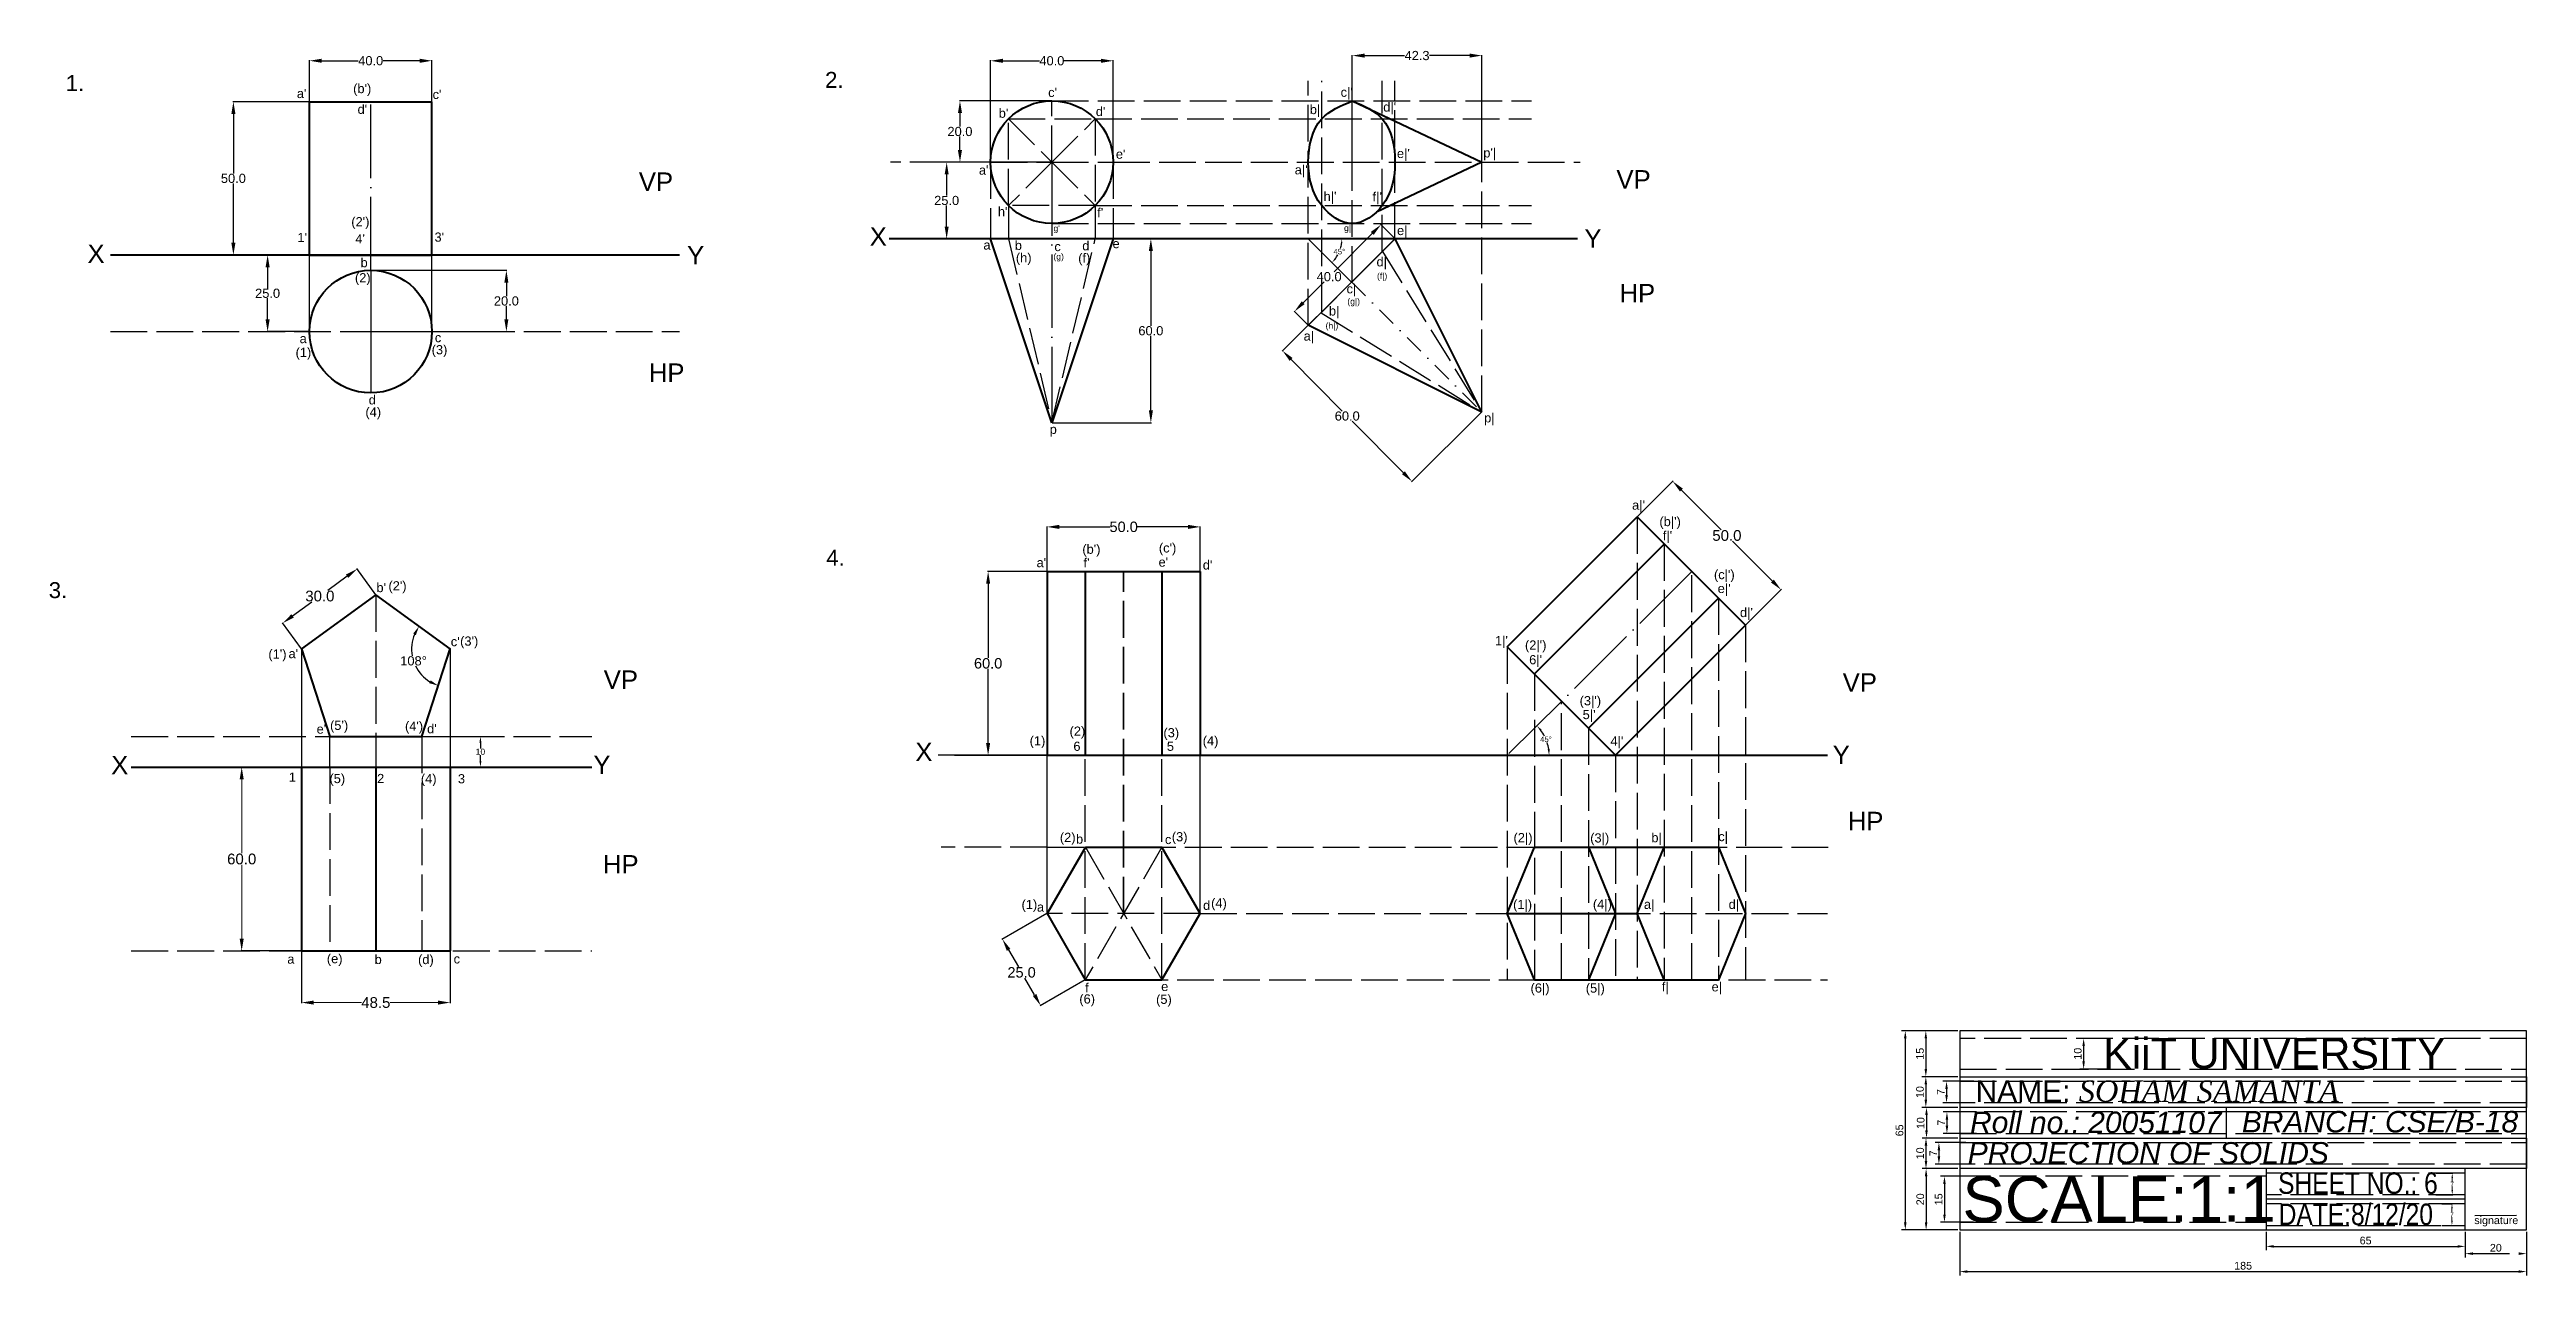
# Model space of a CAD drawing. Header units: millimetres. Extents: x 166 to 974, y 52 to 452.
import ezdxf

# ---------------------------------------------------------------- set-up
doc = ezdxf.new("R2010")
doc.units = ezdxf.units.MM
doc.header["$MEASUREMENT"] = 0
for name, pattern in [('ACAD_ISO02W100', [15, 12, -3]), ('ACAD_ISO04W100', [30, 24, -3, 0, -3]), ('DASHDOT2', [12.7, 6.35, -3.175, 0, -3.175])]:
    doc.linetypes.add(name, pattern=pattern)
doc.styles.get("Standard").update_dxf_attribs({"font": 'arial.ttf'})
doc.dimstyles.new('ISO-25', dxfattribs={"dimtxt": 2.5, "dimasz": 2.5, "dimexe": 1.25, "dimexo": 0.625, "dimtad": 1, "dimtxsty": 'Standard', "dimcen": 2.5, "dimadec": 0, "dimazin": 0, "dimtfac": 1, "dimtmove": 0, "dimatfit": 3, "dimfxl": 1, "dimarcsym": 0})
doc.dimstyles.get("Standard").update_dxf_attribs({"dimtxt": 0.18, "dimasz": 0.18, "dimexe": 0.18, "dimexo": 0.0625, "dimgap": 0.09, "dimtad": 0, "dimtih": 1, "dimtoh": 1, "dimdec": 4, "dimzin": 0, "dimdsep": 46, "dimtxsty": 'Standard', "dimcen": 0.09, "dimadec": 0, "dimazin": 0, "dimtfac": 1, "dimtdec": 4, "dimtofl": 0, "dimtmove": 0, "dimatfit": 3, "dimfxl": 1, "dimtolj": 1, "dimtzin": 0, "dimarcsym": 0})

msp = doc.modelspace()

# ---------------------------------------------------------------- texts
at = {"linetype": 'ACAD_ISO02W100', "attachment_point": 1}
for s, heights, insert, char_height in [('1.', [0], (170.76897, 443.36851), 5.2), ("a'", [0], (246.24762, 438.90114), 3), ("(b')", [0], (264.61429, 440.50027), 3), ("c'", [0], (290.55654, 438.59468), 3), ('2.', [0], (418.67462, 444.43239), 5.2), ("c'", [0], (491.49659, 439.24383), 3), ("c|'", [0], (586.98543, 439.30716), 3), ("d'", [0], (266.06275, 433.74325), 3), ("b'", [0], (475.35803, 432.47193), 3), ("d'", [0], (507.06777, 433.02714), 3), ("b|'", [0], (576.91709, 433.66294), 3), ("d|'", [0], (600.89552, 434.48718), 3), ("a'", [0], (468.90172, 413.89752), 3), ("e'", [0], (513.6027, 419.10709), 3), ("a|'", [0], (571.99155, 413.99707), 3), ("e|'", [0], (605.36344, 419.32675), 3), ("p'|", [0], (633.55508, 419.52123), 3), ("h|'", [0], (581.42491, 405.30802), 3), ("f|'", [0], (597.4067, 405.18314), 3), ("(2')", [0], (264.01351, 397.06493), 3), ("h'", [0], (475.09937, 400.35602), 3), ("f'", [0], (507.52072, 399.98722), 3), ("1'", [0], (246.43924, 391.92204), 3), ("4'", [0], (265.32305, 391.45576), 3), ("3'", [0], (291.16917, 392.02653), 3), ('a', [0], (470.36138, 389.45057), 3), ('b', [0], (480.61166, 389.33165), 3), ("g'", [0], (493.24377, 394.41838), 2), ('c', [0], (493.54327, 388.9541), 3), ('d', [0], (502.643, 389.2184), 3), ('e', [0], (512.51646, 389.91505), 3), ("g|'", [0], (588.09276, 394.50509), 2), ('e|', [0], (605.39437, 394.19465), 3), ('b', [0], (267.04202, 383.70522), 3), ('(h)', [0], (480.96487, 385.31232), 3), ('(g)', [0], (493.22773, 385.18726), 2), ('(f)', [0], (501.31653, 385.20492), 3), ('d|', [0], (598.69899, 383.97264), 3), ('(2)', [0], (265.20075, 378.76319), 3), ('c|', [0], (588.91681, 375.16706), 3), ('(f|)', [0], (598.85077, 378.86172), 2), ('b|', [0], (583.16589, 367.94425), 3), ('(g|)', [0], (589.17557, 370.54223), 2), ('a', [0], (247.14212, 358.92874), 3), ('c', [0], (291.28797, 359.23343), 3), ('a|', [0], (574.89788, 359.76005), 3), ('(h|)', [0], (582.07052, 362.62994), 2), ('(1)', [0], (245.82451, 354.41713), 3), ('(3)', [0], (290.25286, 355.29711), 3), ('(4)', [0], (268.62584, 334.95984), 3), ('d', [0], (269.70857, 338.93978), 3), ('p|', [0], (633.83379, 333.07112), 3), ('p', [0], (492.008, 329.32225), 3), ("a|'", [0], (682.12719, 304.59807), 3), ("(b|')", [0], (691.0379, 299.21681), 3), ("f|'", [0], (692.1673, 294.61956), 3), ('4.', [0], (419.06, 288.52668), 5.2), ("a'", [0], (487.71934, 285.82257), 3), ("(b')", [0], (502.66269, 290.20897), 3), ("f'", [0], (503.05557, 285.76681), 3), ("e'", [0], (527.54196, 286.00081), 3), ("(c')", [0], (527.64522, 290.62734), 3), ("d'", [0], (541.9871, 285.07499), 3), ('3.', [0], (165.22714, 277.94495), 5.2), ("b'", [0], (272.21689, 277.68232), 3), ("(2')", [0], (276.13205, 278.24708), 3), ("(c|')", [0], (708.85374, 281.91933), 3), ("e|'", [0], (710.0755, 277.39474), 3), ("d|'", [0], (717.34898, 269.55109), 3), ("c'", [0], (296.4874, 260.04876), 3), ("(3')", [0], (299.53582, 260.2187), 3), ("1|'", [0], (637.36722, 260.36118), 3), ("(2|')", [0], (647.16038, 258.92903), 3), ("(1')", [0], (236.9417, 255.97956), 3), ("a'", [0], (243.52161, 256.13406), 3), ("6|'", [0], (648.52951, 254.14235), 3), ("(3|')", [0], (665.00337, 240.75577), 3), ("5|'", [0], (665.99515, 236.25197), 3), ("e'", [0], (252.69421, 231.51706), 3), ("(5')", [0], (257.07457, 232.72625), 3), ("(4')", [0], (281.5413, 232.46034), 3), ("d'", [0], (288.75846, 231.62708), 3), ('(1)', [0], (485.45927, 227.68749), 3), ('(2)', [0], (498.49193, 230.83437), 3), ('(3)', [0], (529.13601, 230.32363), 3), ('(4)', [0], (541.96296, 227.67228), 3), ("4|'", [0], (675.05521, 227.61589), 3), (' 6', [0], (498.5761, 225.90891), 3), (' 5', [0], (529.08492, 225.91661), 3), ('1', [0], (243.6134, 215.82386), 3), ('(5)', [0], (256.88487, 215.3802), 3), ('2', [0], (272.41804, 215.38277), 3), ('(4)', [0], (286.72479, 215.30767), 3), ('3', [0], (298.81761, 215.29806), 3), ('(2)', [0], (495.32795, 196.18221), 3), ('b', [0], (500.59506, 195.62935), 3), ('c', [0], (529.62345, 195.4972), 3), ('(3)', [3.93315], (531.87101, 196.38024), 3), ('(2|)', [0], (643.42156, 196.10529), 3), ('(3|)', [0], (668.45462, 196.00322), 3), ('b|', [0], (688.42053, 196.08949), 3), ('c|', [0], (710.25156, 196.43948), 3), ('(1)', [0], (482.82125, 174.28256), 3), ('a', [0], (487.8397, 173.4511), 3), ('d', [0], (542.06997, 174.02241), 3), ('(4)', [0], (544.69958, 174.74639), 3), ('(1|)', [0], (643.27587, 174.28768), 3), ('(4|)', [0], (669.33182, 174.38975), 3), ('a|', [0], (685.98169, 174.33473), 3), ('d|', [0], (713.64498, 174.33296), 3), ('a', [0], (243.13718, 156.46427), 3), ('(e)', [0], (256.0319, 156.60756), 3), ('b', [0], (271.63048, 156.36045), 3), ('(d)', [0], (285.80806, 156.32902), 3), ('c', [0], (297.42475, 156.54278), 3), ('f', [0], (503.55821, 147.09498), 3), ('e', [0], (528.39439, 147.53998), 3), (' (6|)', [0], (647.81136, 147.03213), 3), (' (5|)', [0], (665.84868, 147.01222), 3), ('f|', [0], (691.84916, 147.43609), 3), ('e|', [0], (708.07208, 147.42411), 3), ('(6)', [0], (501.68058, 143.46526), 3), ('(5)', [0], (526.7406, 143.34035), 3)]:
    msp.add_mtext_dynamic_manual_height_columns(s, width=9.6859455, gutter_width=1, heights=heights, dxfattribs=dict(at, insert=insert, char_height=char_height))
at = {"attachment_point": 1}
for s, width, gutter_width, heights, insert, char_height in [('VP', 23.6150681, 1, [9.10121], (357.88758, 411.62195), 6), ('VP', 23.6150681, 1, [9.10121], (677.02514, 412.37626), 6), ('X', 23.6150681, 1, [9.10121], (433.24577, 393.74216), 6), ('Y', 23.6150681, 1, [9.10121], (666.56576, 393.10687), 6), ('X', 23.6150681, 1, [9.10121], (177.89023, 388.09484), 6), ('Y', 23.6150681, 1, [9.10121], (373.63221, 387.59587), 6), ('HP', 23.6150681, 1, [9.10121], (678.0185, 375.24557), 6), ('HP', 23.6150681, 1, [9.10121], (361.14717, 349.3009), 6), ('VP', 23.6150681, 1, [9.10121], (346.43237, 249.14062), 6), ('VP', 23.6150681, 1, [9.10121], (750.8812, 248.23197), 6), ('X', 23.6150681, 1, [9.10121], (185.62161, 221.27458), 6), ('Y', 23.6150681, 1, [9.10121], (343.04274, 221.38134), 6), ('X', 23.6150681, 1, [9.10121], (448.15265, 225.56166), 6), ('Y', 23.6150681, 1, [9.10121], (747.6099, 224.61131), 6), ('HP', 23.6150681, 1, [9.10121], (752.54532, 203.01593), 6), ('HP', 23.6150681, 1, [9.10121], (346.16144, 188.89584), 6), ('\\pxqc;KiiT UNIVERSITY', 164.358567, 12.5, [0], (809.61271, 129.24448), 10), ('NAME: {\\fTimes New Roman|b0|i1|c0|p18;SOHAM SAMANTA}', 128.690421, 12.5, [6.62977], (794.26881, 115.36643), 7), ('{\\fArial|b0|i1|c0|p34;Roll no.: 20051107}', 98.4957445, 12.5, [17.50806], (792.46786, 105.19963), 7), ('{\\fArial|b0|i1|c0|p34;BRANCH: CSE/B-18}', 96.3946234, 12.5, [0], (881.1913, 105.41096), 7), ('SCALE:1:1', 93.7594967, 12.5, [0], (789.98271, 84.03771), 14.8)]:
    msp.add_mtext_dynamic_manual_height_columns(s, width=width, gutter_width=gutter_width, heights=heights, dxfattribs=dict(at, insert=insert, char_height=char_height))
at = {"color": 18, "true_color": 0x000000, "char_height": 7, "attachment_point": 1}
for s, width, heights, insert in [('{\\fArial|b0|i1|c0|p34;PROJECTION OF SOLIDS}', 242.3821862, [9.91839], (791.71251, 95.24022)), ('{\\fArial Narrow|b0|i0|c0|p34;SHEET NO.: 6}', 67.6486479, [17.83892], (893.01384, 85.36895)), ('{\\fArial Narrow|b0|i0|c0|p34;DATE:8/12/20}', 77.4148345, [0], (893.21562, 75.18637))]:
    msp.add_mtext_dynamic_manual_height_columns(s, width=width, gutter_width=12.5, heights=heights, dxfattribs=dict(at, insert=insert))
at = {"color": 9, "lineweight": 30, "true_color": 0xc7c8ca, "insert": (957.06507, 70.99824), "char_height": 2.5, "attachment_point": 1}
msp.add_mtext_dynamic_manual_height_columns('{\\C256;\\c0;signature}', width=12.8123175, gutter_width=12.5, heights=[0], dxfattribs=at)

# ---------------------------------------------------------------- blocks, each defined once
blk = doc.blocks.new('*D1')
at = {"color": 0, "lineweight": -2, "transparency": 16777216}
for p, q in [((250.35, 434.75), (250.35, 448.25)), ((254.35, 448.07), (266.31, 448.07)), ((286.35, 448.07), (274.39, 448.07)), ((290.35, 434.75), (290.35, 448.25))]:
    blk.add_line(p, q, dxfattribs=at)
at = {"color": 0, "transparency": 16777216}
for points in [[(254.35, 448.73), (254.35, 447.4), (250.35, 448.07)], [(286.35, 448.73), (286.35, 447.4), (290.35, 448.07)]]:
    blk.add_solid(points, dxfattribs=at)
at = {"layer": 'Defpoints', "color": 0, "transparency": 16777216}
for p in [(290.35, 448.07), (250.35, 434.69), (290.35, 434.69)]:
    blk.add_point(p, dxfattribs=at)
at = {"color": 0, "transparency": 16777216, "insert": (270.35, 448.07), "char_height": 3, "attachment_point": 5}
blk.add_mtext('\\A1;40.0', dxfattribs=at)
blk = doc.blocks.new('*D2')
at = {"color": 0, "lineweight": -2, "transparency": 16777216}
for p, q in [((270.41, 379.69), (314.82, 379.69)), ((314.64, 375.69), (314.64, 371.31)), ((314.64, 363.69), (314.64, 368.07)), ((270.41, 359.69), (314.82, 359.69))]:
    blk.add_line(p, q, dxfattribs=at)
at = {"color": 0, "transparency": 16777216}
for points in [[(313.97, 375.69), (315.3, 375.69), (314.64, 379.69)], [(313.97, 363.69), (315.3, 363.69), (314.64, 359.69)]]:
    blk.add_solid(points, dxfattribs=at)
at = {"layer": 'Defpoints', "color": 0, "transparency": 16777216}
for p in [(270.35, 379.69), (314.64, 379.69), (270.35, 359.69)]:
    blk.add_point(p, dxfattribs=at)
at = {"color": 0, "transparency": 16777216, "insert": (314.64, 369.69), "char_height": 3, "attachment_point": 5}
blk.add_mtext('\\A1;20.0', dxfattribs=at)
blk = doc.blocks.new('*D3')
at = {"color": 0, "lineweight": -2, "transparency": 16777216}
for p, q in [((250.29, 384.69), (236.51, 384.69)), ((236.69, 380.69), (236.69, 373.81)), ((236.69, 363.69), (236.69, 370.57)), ((250.29, 359.69), (236.51, 359.69))]:
    blk.add_line(p, q, dxfattribs=at)
at = {"color": 0, "transparency": 16777216}
for points in [[(236.03, 380.69), (237.36, 380.69), (236.69, 384.69)], [(236.03, 363.69), (237.36, 363.69), (236.69, 359.69)]]:
    blk.add_solid(points, dxfattribs=at)
at = {"layer": 'Defpoints', "color": 0, "transparency": 16777216}
for p in [(236.69, 384.69), (250.35, 384.69), (250.35, 359.69)]:
    blk.add_point(p, dxfattribs=at)
at = {"color": 0, "transparency": 16777216, "insert": (236.69, 372.19), "char_height": 3, "attachment_point": 5}
blk.add_mtext('\\A1;25.0', dxfattribs=at)
blk = doc.blocks.new('*D4')
at = {"color": 0, "lineweight": -2, "transparency": 16777216}
for p, q in [((250.29, 434.69), (225.34, 434.69)), ((225.52, 430.69), (225.52, 411.31)), ((225.52, 388.69), (225.52, 408.07)), ((250.29, 384.69), (225.34, 384.69))]:
    blk.add_line(p, q, dxfattribs=at)
at = {"color": 0, "transparency": 16777216}
for points in [[(224.86, 430.69), (226.19, 430.69), (225.52, 434.69)], [(224.86, 388.69), (226.19, 388.69), (225.52, 384.69)]]:
    blk.add_solid(points, dxfattribs=at)
at = {"layer": 'Defpoints', "color": 0, "transparency": 16777216}
for p in [(250.35, 434.69), (225.52, 384.69), (250.35, 384.69)]:
    blk.add_point(p, dxfattribs=at)
at = {"color": 0, "transparency": 16777216, "insert": (225.52, 409.69), "char_height": 3, "attachment_point": 5}
blk.add_mtext('\\A1;50.0', dxfattribs=at)
blk = doc.blocks.new('*D5')
at = {"color": 0, "lineweight": -2, "transparency": 16777216}
for p, q in [((247.69, 217.61), (228.05, 217.61)), ((247.69, 157.61), (228.05, 157.61))]:
    blk.add_line(p, q, dxfattribs=at)
at = {"color": 0, "lineweight": 9, "transparency": 16777216}
for p, q in [((228.23, 213.61), (228.23, 189.49)), ((228.23, 161.61), (228.23, 185.73))]:
    blk.add_line(p, q, dxfattribs=at)
at = {"color": 0, "transparency": 16777216}
for points in [[(227.57, 213.61), (228.9, 213.61), (228.23, 217.61)], [(227.57, 161.61), (228.9, 161.61), (228.23, 157.61)]]:
    blk.add_solid(points, dxfattribs=at)
at = {"layer": 'Defpoints', "color": 0, "transparency": 16777216}
for p in [(247.75, 217.61), (228.23, 157.61), (247.75, 157.61)]:
    blk.add_point(p, dxfattribs=at)
at = {"color": 0, "transparency": 16777216, "insert": (228.23, 187.61), "char_height": 3.5, "attachment_point": 5}
blk.add_mtext('\\A1;60.0', dxfattribs=at)
blk = doc.blocks.new('*D6')
at = {"color": 0, "lineweight": -2, "transparency": 16777216}
for p, q in [((247.75, 157.55), (247.75, 140.59)), ((296.29, 157.55), (296.29, 140.59))]:
    blk.add_line(p, q, dxfattribs=at)
at = {"color": 0, "lineweight": 9, "transparency": 16777216}
for p, q in [((251.75, 140.77), (267.3, 140.77)), ((292.29, 140.77), (276.74, 140.77))]:
    blk.add_line(p, q, dxfattribs=at)
at = {"color": 0, "transparency": 16777216}
for points in [[(251.75, 141.44), (251.75, 140.1), (247.75, 140.77)], [(292.29, 141.44), (292.29, 140.1), (296.29, 140.77)]]:
    blk.add_solid(points, dxfattribs=at)
at = {"layer": 'Defpoints', "color": 0, "transparency": 16777216}
for p in [(247.75, 157.61), (296.29, 157.61), (296.29, 140.77)]:
    blk.add_point(p, dxfattribs=at)
at = {"color": 0, "transparency": 16777216, "insert": (272.02, 140.77), "char_height": 3.5, "attachment_point": 5}
blk.add_mtext('\\A1;48.5', dxfattribs=at)
blk = doc.blocks.new('*D8')
at = {"color": 0, "lineweight": -2, "transparency": 16777216}
for p, q in [((287.08, 227.61), (306.35, 227.61)), ((306.17, 225.61), (306.17, 223.72)), ((306.17, 219.61), (306.17, 221.5)), ((287.08, 217.61), (306.35, 217.61))]:
    blk.add_line(p, q, dxfattribs=at)
at = {"color": 0, "transparency": 16777216}
for points in [[(305.84, 225.61), (306.5, 225.61), (306.17, 227.61)], [(305.84, 219.61), (306.5, 219.61), (306.17, 217.61)]]:
    blk.add_solid(points, dxfattribs=at)
at = {"layer": 'Defpoints', "color": 0, "transparency": 16777216}
for p in [(287.02, 227.61), (287.02, 217.61), (306.17, 217.61)]:
    blk.add_point(p, dxfattribs=at)
at = {"color": 0, "transparency": 16777216, "insert": (306.17, 222.61), "char_height": 2, "attachment_point": 5}
blk.add_mtext('\\A1;10', dxfattribs=at)
blk = doc.blocks.new('*D9')
at = {"color": 0, "lineweight": -2, "transparency": 16777216}
for p, q in [((262.65, 279.87), (256.33, 275.28)), ((271.98, 273.83), (265.78, 282.37)), ((244.85, 266.94), (251.16, 271.53)), ((247.71, 256.19), (241.51, 264.73))]:
    blk.add_line(p, q, dxfattribs=at)
at = {"color": 0, "transparency": 16777216}
for points in [[(262.26, 280.41), (263.04, 279.33), (265.88, 282.22)], [(244.46, 267.48), (245.24, 266.4), (241.61, 264.59)]]:
    blk.add_solid(points, dxfattribs=at)
at = {"layer": 'Defpoints', "color": 0, "transparency": 16777216}
for p in [(265.88, 282.22), (272.02, 273.78), (247.75, 256.14)]:
    blk.add_point(p, dxfattribs=at)
at = {"color": 0, "transparency": 16777216, "insert": (253.75, 273.4), "char_height": 3.5, "attachment_point": 5}
blk.add_mtext('\\A1;30.0', dxfattribs=at)
blk = doc.blocks.new('*D10')
at = {"color": 0, "lineweight": -2, "transparency": 16777216}
for start, end in [(27.07801, 36.48001), (8.39152, 17.94427)]:
    blk.add_arc((641.39, 221.45), 13.67, start, end, dxfattribs=at)
at = {"color": 0, "transparency": 16777216}
for points in [[(652.13, 229.36), (652.63, 229.79), (651.08, 231.09)], [(655.25, 223.47), (654.58, 223.42), (655.06, 221.45)]]:
    blk.add_solid(points, dxfattribs=at)
at = {"layer": 'Defpoints', "color": 0, "transparency": 16777216}
for p in [(701.62, 281.4), (491.15, 221.45), (641.39, 221.45), (654.6, 224.98), (745.91, 221.45)]:
    blk.add_point(p, dxfattribs=at)
at = {"color": 0, "transparency": 16777216, "insert": (654.02, 226.66), "char_height": 1.8, "attachment_point": 5}
blk.add_mtext('\\A1;45°', dxfattribs=at)
blk = doc.blocks.new('*D11')
at = {"color": 0, "lineweight": -2, "transparency": 16777216}
for p, q in [((491.15, 281.51), (491.15, 296.16)), ((495.15, 295.98), (511.65, 295.98)), ((537.15, 295.98), (520.65, 295.98)), ((541.15, 281.51), (541.15, 296.16))]:
    blk.add_line(p, q, dxfattribs=at)
at = {"color": 0, "transparency": 16777216}
for points in [[(495.15, 296.65), (495.15, 295.31), (491.15, 295.98)], [(537.15, 296.65), (537.15, 295.31), (541.15, 295.98)]]:
    blk.add_solid(points, dxfattribs=at)
at = {"layer": 'Defpoints', "color": 0, "transparency": 16777216}
for p in [(541.15, 295.98), (491.15, 281.45), (541.15, 281.45)]:
    blk.add_point(p, dxfattribs=at)
at = {"color": 0, "transparency": 16777216, "insert": (516.15, 295.98), "char_height": 3.4, "attachment_point": 5}
blk.add_mtext('\\A1;50.0', dxfattribs=at)
blk = doc.blocks.new('*D12')
at = {"color": 0, "lineweight": -2, "transparency": 16777216}
for p, q in [((491.09, 281.45), (471.73, 281.45)), ((471.91, 277.45), (471.91, 253.27)), ((471.91, 225.45), (471.91, 249.62)), ((491.09, 221.45), (471.73, 221.45))]:
    blk.add_line(p, q, dxfattribs=at)
at = {"color": 0, "transparency": 16777216}
for points in [[(471.24, 277.45), (472.57, 277.45), (471.91, 281.45)], [(471.24, 225.45), (472.57, 225.45), (471.91, 221.45)]]:
    blk.add_solid(points, dxfattribs=at)
at = {"layer": 'Defpoints', "color": 0, "transparency": 16777216}
for p in [(491.15, 281.45), (471.91, 221.45), (491.15, 221.45)]:
    blk.add_point(p, dxfattribs=at)
at = {"color": 0, "transparency": 16777216, "insert": (471.91, 251.45), "char_height": 3.4, "attachment_point": 5}
blk.add_mtext('\\A1;60.0', dxfattribs=at)
blk = doc.blocks.new('*D13')
at = {"color": 0, "lineweight": -2, "transparency": 16777216}
for p, q in [((491.1, 169.81), (476.43, 161.35)), ((478.59, 157.98), (481.78, 152.44)), ((487.08, 143.25), (483.88, 148.79)), ((503.58, 148.15), (488.92, 139.69))]:
    blk.add_line(p, q, dxfattribs=at)
at = {"color": 0, "transparency": 16777216}
for points in [[(479.16, 158.31), (478.01, 157.64), (476.59, 161.44)], [(487.65, 143.58), (486.5, 142.92), (489.07, 139.78)]]:
    blk.add_solid(points, dxfattribs=at)
at = {"layer": 'Defpoints', "color": 0, "transparency": 16777216}
for p in [(491.15, 169.84), (503.64, 148.18), (489.07, 139.78)]:
    blk.add_point(p, dxfattribs=at)
at = {"color": 0, "transparency": 16777216, "insert": (482.83, 150.61), "char_height": 3.4, "attachment_point": 5}
blk.add_mtext('\\A1;25.0', dxfattribs=at)
blk = doc.blocks.new('*D27')
at = {"color": 0, "lineweight": -2, "transparency": 16777216}
for p, q in [((889.1, 65.96), (889.1, 59.97)), ((954.1, 65.96), (954.1, 59.97)), ((891.6, 61.22), (951.6, 61.22))]:
    blk.add_line(p, q, dxfattribs=at)
at = {"color": 0, "transparency": 16777216}
for points in [[(891.6, 61.64), (891.6, 60.81), (889.1, 61.22)], [(951.6, 61.64), (951.6, 60.81), (954.1, 61.22)]]:
    blk.add_solid(points, dxfattribs=at)
at = {"layer": 'Defpoints', "color": 0, "transparency": 16777216}
for p in [(889.1, 66.59), (954.1, 66.59), (954.1, 61.22)]:
    blk.add_point(p, dxfattribs=at)
at = {"color": 0, "transparency": 16777216, "insert": (921.6, 63.12), "char_height": 2.5, "attachment_point": 5}
blk.add_mtext('65', dxfattribs=at)
blk = doc.blocks.new('*D19')
at = {"color": 0, "lineweight": -2, "transparency": 16777216}
for p, q in [((793.59, 84.09), (782.86, 84.09)), ((784.11, 81.59), (784.11, 71.59)), ((793.62, 69.09), (782.86, 69.09))]:
    blk.add_line(p, q, dxfattribs=at)
at = {"color": 0, "transparency": 16777216}
for points in [[(783.69, 81.59), (784.52, 81.59), (784.11, 84.09)], [(783.69, 71.59), (784.52, 71.59), (784.11, 69.09)]]:
    blk.add_solid(points, dxfattribs=at)
at = {"layer": 'Defpoints', "color": 0, "transparency": 16777216}
for p in [(794.21, 84.09), (784.11, 69.09), (794.25, 69.09)]:
    blk.add_point(p, dxfattribs=at)
at = {"color": 0, "transparency": 16777216, "insert": (782.21, 76.59), "char_height": 2.5, "attachment_point": 5, "rotation": 90}
blk.add_mtext('15', dxfattribs=at)
blk = doc.blocks.new('*D28')
at = {"color": 0, "lineweight": -2, "transparency": 16777216}
for p, q in [((788.47, 116.59), (776.77, 116.59)), ((778.02, 114.09), (778.02, 109.09)), ((788.47, 106.59), (776.77, 106.59))]:
    blk.add_line(p, q, dxfattribs=at)
at = {"color": 0, "transparency": 16777216}
for points in [[(777.6, 114.09), (778.43, 114.09), (778.02, 116.59)], [(777.6, 109.09), (778.43, 109.09), (778.02, 106.59)]]:
    blk.add_solid(points, dxfattribs=at)
at = {"layer": 'Defpoints', "color": 0, "transparency": 16777216}
for p in [(789.1, 116.59), (778.02, 106.59), (789.1, 106.59)]:
    blk.add_point(p, dxfattribs=at)
at = {"color": 0, "transparency": 16777216, "insert": (776.11, 111.59), "char_height": 2.5, "attachment_point": 5, "rotation": 90}
blk.add_mtext('10', dxfattribs=at)
blk = doc.blocks.new('*D29')
at = {"color": 0, "lineweight": -2, "transparency": 16777216}
for p, q in [((788.47, 106.59), (777, 106.59)), ((778.25, 104.09), (778.25, 99.09)), ((788.47, 96.59), (777, 96.59))]:
    blk.add_line(p, q, dxfattribs=at)
at = {"color": 0, "transparency": 16777216}
for points in [[(777.83, 104.09), (778.66, 104.09), (778.25, 106.59)], [(777.83, 99.09), (778.66, 99.09), (778.25, 96.59)]]:
    blk.add_solid(points, dxfattribs=at)
at = {"layer": 'Defpoints', "color": 0, "transparency": 16777216}
for p in [(789.1, 106.59), (778.25, 96.59), (789.1, 96.59)]:
    blk.add_point(p, dxfattribs=at)
at = {"color": 0, "transparency": 16777216, "insert": (776.35, 101.45), "char_height": 2.5, "attachment_point": 5, "rotation": 90}
blk.add_mtext('10', dxfattribs=at)
blk = doc.blocks.new('*D20')
at = {"color": 0, "lineweight": -2, "transparency": 16777216}
for p, q in [((788.47, 131.59), (770.07, 131.59)), ((771.32, 129.09), (771.32, 69.09)), ((788.47, 66.59), (770.07, 66.59))]:
    blk.add_line(p, q, dxfattribs=at)
at = {"color": 0, "transparency": 16777216}
for points in [[(770.9, 129.09), (771.74, 129.09), (771.32, 131.59)], [(770.9, 69.09), (771.74, 69.09), (771.32, 66.59)]]:
    blk.add_solid(points, dxfattribs=at)
at = {"layer": 'Defpoints', "color": 0, "transparency": 16777216}
for p in [(789.1, 131.59), (771.32, 66.59), (789.1, 66.59)]:
    blk.add_point(p, dxfattribs=at)
at = {"color": 0, "transparency": 16777216, "insert": (769.42, 99.09), "char_height": 2.5, "attachment_point": 5, "rotation": 90}
blk.add_mtext('65', dxfattribs=at)
blk = doc.blocks.new('*D21')
at = {"color": 0, "lineweight": -2, "transparency": 16777216}
for p, q in [((788.47, 131.59), (776.77, 131.59)), ((778.02, 129.09), (778.02, 119.09)), ((788.47, 116.59), (776.77, 116.59))]:
    blk.add_line(p, q, dxfattribs=at)
at = {"color": 0, "transparency": 16777216}
for points in [[(777.6, 129.09), (778.43, 129.09), (778.02, 131.59)], [(777.6, 119.09), (778.43, 119.09), (778.02, 116.59)]]:
    blk.add_solid(points, dxfattribs=at)
at = {"layer": 'Defpoints', "color": 0, "transparency": 16777216}
for p in [(789.1, 131.59), (778.02, 116.59), (789.1, 116.59)]:
    blk.add_point(p, dxfattribs=at)
at = {"color": 0, "transparency": 16777216, "insert": (776.11, 124.09), "char_height": 2.5, "attachment_point": 5, "rotation": 90}
blk.add_mtext('15', dxfattribs=at)
blk = doc.blocks.new('*D14')
at = {"color": 0, "lineweight": -2, "transparency": 16777216}
for p, q in [((788.47, 86.59), (776.86, 86.59)), ((778.11, 84.09), (778.11, 69.09)), ((788.47, 66.59), (776.86, 66.59))]:
    blk.add_line(p, q, dxfattribs=at)
at = {"color": 0, "transparency": 16777216}
for points in [[(777.69, 84.09), (778.53, 84.09), (778.11, 86.59)], [(777.69, 69.09), (778.53, 69.09), (778.11, 66.59)]]:
    blk.add_solid(points, dxfattribs=at)
at = {"layer": 'Defpoints', "color": 0, "transparency": 16777216}
for p in [(789.1, 86.59), (778.11, 66.59), (789.1, 66.59)]:
    blk.add_point(p, dxfattribs=at)
at = {"color": 0, "transparency": 16777216, "insert": (776.21, 76.59), "char_height": 2.5, "attachment_point": 5, "rotation": 90}
blk.add_mtext('20', dxfattribs=at)
blk = doc.blocks.new('*D22')
at = {"color": 0, "lineweight": -2, "transparency": 16777216}
for p, q in [((788.47, 96.59), (776.82, 96.59)), ((778.07, 94.09), (778.07, 89.09)), ((788.47, 86.59), (776.82, 86.59))]:
    blk.add_line(p, q, dxfattribs=at)
at = {"color": 0, "transparency": 16777216}
for points in [[(777.65, 94.09), (778.49, 94.09), (778.07, 96.59)], [(777.65, 89.09), (778.49, 89.09), (778.07, 86.59)]]:
    blk.add_solid(points, dxfattribs=at)
at = {"layer": 'Defpoints', "color": 0, "transparency": 16777216}
for p in [(789.1, 96.59), (778.07, 86.59), (789.1, 86.59)]:
    blk.add_point(p, dxfattribs=at)
at = {"color": 0, "transparency": 16777216, "insert": (776.17, 91.59), "char_height": 2.5, "attachment_point": 5, "rotation": 90}
blk.add_mtext('10', dxfattribs=at)
blk = doc.blocks.new('*D15')
at = {"color": 0, "lineweight": -2, "transparency": 16777216}
for p, q in [((837.82, 129.09), (828.29, 129.09)), ((829.54, 126.59), (829.54, 121.59)), ((837.82, 119.09), (828.29, 119.09))]:
    blk.add_line(p, q, dxfattribs=at)
at = {"color": 0, "transparency": 16777216}
for points in [[(829.12, 126.59), (829.95, 126.59), (829.54, 129.09)], [(829.12, 121.59), (829.95, 121.59), (829.54, 119.09)]]:
    blk.add_solid(points, dxfattribs=at)
at = {"layer": 'Defpoints', "color": 0, "transparency": 16777216}
for p in [(838.45, 129.09), (829.54, 119.09), (838.45, 119.09)]:
    blk.add_point(p, dxfattribs=at)
at = {"color": 0, "transparency": 16777216, "insert": (827.64, 124.09), "char_height": 2.5, "attachment_point": 5, "rotation": 90}
blk.add_mtext('10', dxfattribs=at)
blk = doc.blocks.new('*D23')
at = {"color": 0, "lineweight": -2, "transparency": 16777216}
for p, q in [((789.1, 65.96), (789.1, 51.75)), ((974.1, 65.96), (974.1, 51.75)), ((791.6, 53), (971.6, 53))]:
    blk.add_line(p, q, dxfattribs=at)
at = {"color": 0, "transparency": 16777216}
for points in [[(791.6, 53.42), (791.6, 52.58), (789.1, 53)], [(971.6, 53.42), (971.6, 52.58), (974.1, 53)]]:
    blk.add_solid(points, dxfattribs=at)
at = {"layer": 'Defpoints', "color": 0, "transparency": 16777216}
for p in [(789.1, 66.59), (974.1, 66.59), (974.1, 53)]:
    blk.add_point(p, dxfattribs=at)
at = {"color": 0, "transparency": 16777216, "insert": (881.6, 54.9), "char_height": 2.5, "attachment_point": 5}
blk.add_mtext('185', dxfattribs=at)
blk = doc.blocks.new('*D24')
at = {"color": 0, "linetype": 'ACAD_ISO02W100', "lineweight": -2, "transparency": 16777216}
for p, q in [((793.64, 115.09), (783.53, 115.09)), ((793.64, 108.09), (783.53, 108.09)), ((784.78, 112.59), (784.78, 110.59))]:
    blk.add_line(p, q, dxfattribs=at)
at = {"color": 0, "linetype": 'ACAD_ISO02W100', "transparency": 16777216}
for points in [[(784.37, 112.59), (785.2, 112.59), (784.78, 115.09)], [(784.37, 110.59), (785.2, 110.59), (784.78, 108.09)]]:
    blk.add_solid(points, dxfattribs=at)
at = {"layer": 'Defpoints', "color": 0, "linetype": 'ACAD_ISO02W100', "transparency": 16777216}
for p in [(794.27, 115.09), (784.78, 108.09), (794.27, 108.09)]:
    blk.add_point(p, dxfattribs=at)
at = {"color": 0, "linetype": 'ACAD_ISO02W100', "transparency": 16777216, "insert": (782.91, 111.59), "char_height": 2.5, "attachment_point": 5, "rotation": 90}
blk.add_mtext('7', dxfattribs=at)
blk = doc.blocks.new('*D16')
at = {"color": 0, "linetype": 'ACAD_ISO02W100', "lineweight": -2, "transparency": 16777216}
for p, q in [((794.61, 105.09), (783.66, 105.09)), ((794.61, 98.09), (783.66, 98.09)), ((784.91, 102.59), (784.91, 100.59))]:
    blk.add_line(p, q, dxfattribs=at)
at = {"color": 0, "linetype": 'ACAD_ISO02W100', "transparency": 16777216}
for points in [[(784.5, 102.59), (785.33, 102.59), (784.91, 105.09)], [(784.5, 100.59), (785.33, 100.59), (784.91, 98.09)]]:
    blk.add_solid(points, dxfattribs=at)
at = {"layer": 'Defpoints', "color": 0, "linetype": 'ACAD_ISO02W100', "transparency": 16777216}
for p in [(784.91, 98.09), (795.24, 105.09), (795.24, 98.09)]:
    blk.add_point(p, dxfattribs=at)
at = {"color": 0, "linetype": 'ACAD_ISO02W100', "transparency": 16777216, "insert": (783.04, 101.59), "char_height": 2.5, "attachment_point": 5, "rotation": 90}
blk.add_mtext('7', dxfattribs=at)
blk = doc.blocks.new('*D25')
at = {"color": 0, "linetype": 'ACAD_ISO02W100', "lineweight": -2, "transparency": 16777216}
for p, q in [((791.09, 95.09), (781.04, 95.09)), ((782.29, 92.59), (782.29, 90.59)), ((791.09, 88.09), (781.04, 88.09))]:
    blk.add_line(p, q, dxfattribs=at)
at = {"color": 0, "linetype": 'ACAD_ISO02W100', "transparency": 16777216}
for points in [[(781.87, 92.59), (782.71, 92.59), (782.29, 95.09)], [(781.87, 90.59), (782.71, 90.59), (782.29, 88.09)]]:
    blk.add_solid(points, dxfattribs=at)
at = {"layer": 'Defpoints', "color": 0, "linetype": 'ACAD_ISO02W100', "transparency": 16777216}
for p in [(791.71, 95.09), (782.29, 88.09), (791.71, 88.09)]:
    blk.add_point(p, dxfattribs=at)
at = {"color": 0, "linetype": 'ACAD_ISO02W100', "transparency": 16777216, "insert": (780.42, 91.59), "char_height": 2.5, "attachment_point": 5, "rotation": 90}
blk.add_mtext('7', dxfattribs=at)
blk = doc.blocks.new('*D26')
at = {"color": 0, "linetype": 'ACAD_ISO02W100', "lineweight": -2, "transparency": 16777216}
for p, q in [((954.1, 65.96), (954.1, 57.61)), ((974.1, 65.96), (974.1, 57.61)), ((956.6, 58.86), (971.6, 58.86))]:
    blk.add_line(p, q, dxfattribs=at)
at = {"color": 0, "linetype": 'ACAD_ISO02W100', "transparency": 16777216}
for points in [[(956.6, 59.27), (956.6, 58.44), (954.1, 58.86)], [(971.6, 59.27), (971.6, 58.44), (974.1, 58.86)]]:
    blk.add_solid(points, dxfattribs=at)
at = {"layer": 'Defpoints', "color": 0, "linetype": 'ACAD_ISO02W100', "transparency": 16777216}
for p in [(954.1, 66.59), (974.1, 66.59), (974.1, 58.86)]:
    blk.add_point(p, dxfattribs=at)
at = {"color": 0, "linetype": 'ACAD_ISO02W100', "transparency": 16777216, "insert": (964.1, 60.76), "char_height": 2.5, "attachment_point": 5}
blk.add_mtext('20', dxfattribs=at)
blk = doc.blocks.new('*D17')
at = {"color": 0, "lineweight": -2, "transparency": 16777216}
for p, q in [((946.48, 75.09), (949.96, 75.09)), ((946.48, 68.09), (949.96, 68.09))]:
    blk.add_line(p, q, dxfattribs=at)
at = {"color": 0, "lineweight": 0, "transparency": 16777216}
for p, q in [((949.78, 73.59), (949.78, 72.43)), ((949.78, 69.59), (949.78, 70.75))]:
    blk.add_line(p, q, dxfattribs=at)
at = {"color": 0, "transparency": 16777216}
for points in [[(949.53, 73.59), (950.03, 73.59), (949.78, 75.09)], [(949.53, 69.59), (950.03, 69.59), (949.78, 68.09)]]:
    blk.add_solid(points, dxfattribs=at)
at = {"layer": 'Defpoints', "color": 0, "transparency": 16777216}
for p in [(946.42, 75.09), (946.42, 68.09), (949.78, 68.09)]:
    blk.add_point(p, dxfattribs=at)
at = {"color": 0, "transparency": 16777216, "insert": (949.78, 71.59), "char_height": 1.5, "attachment_point": 5}
blk.add_mtext('\\A1;7', dxfattribs=at)
blk = doc.blocks.new('*D18')
at = {"color": 0, "lineweight": -2, "transparency": 16777216}
for p, q in [((944.54, 85.09), (950.04, 85.09)), ((944.46, 78.09), (950.04, 78.09))]:
    blk.add_line(p, q, dxfattribs=at)
at = {"color": 0, "lineweight": 0, "transparency": 16777216}
for p, q in [((949.86, 83.59), (949.86, 82.43)), ((949.86, 79.59), (949.86, 80.75))]:
    blk.add_line(p, q, dxfattribs=at)
at = {"color": 0, "transparency": 16777216}
for points in [[(949.61, 83.59), (950.11, 83.59), (949.86, 85.09)], [(949.61, 79.59), (950.11, 79.59), (949.86, 78.09)]]:
    blk.add_solid(points, dxfattribs=at)
at = {"layer": 'Defpoints', "color": 0, "transparency": 16777216}
for p in [(944.48, 85.09), (949.86, 85.09), (944.4, 78.09)]:
    blk.add_point(p, dxfattribs=at)
at = {"color": 0, "transparency": 16777216, "insert": (949.86, 81.59), "char_height": 1.5, "attachment_point": 5}
blk.add_mtext('\\A1;7', dxfattribs=at)
blk = doc.blocks.new('*D30')
at = {"color": 0, "lineweight": -2, "transparency": 16777216}
for p, q in [((683.84, 299.27), (695.53, 310.96)), ((698.23, 308), (711.2, 295.03)), ((727.92, 278.31), (714.95, 291.28)), ((719.19, 263.92), (730.88, 275.61))]:
    blk.add_line(p, q, dxfattribs=at)
at = {"color": 0, "transparency": 16777216}
for points in [[(698.7, 308.48), (697.76, 307.53), (695.4, 310.83)], [(728.39, 278.78), (727.45, 277.84), (730.75, 275.48)]]:
    blk.add_solid(points, dxfattribs=at)
at = {"layer": 'Defpoints', "color": 0, "transparency": 16777216}
for p in [(683.79, 299.23), (730.75, 275.48), (719.15, 263.87)]:
    blk.add_point(p, dxfattribs=at)
at = {"color": 0, "transparency": 16777216, "insert": (713.08, 293.16), "char_height": 3.5, "attachment_point": 5}
blk.add_mtext('\\A1;50.0', dxfattribs=at)
blk = doc.blocks.new('*D32')
at = {"color": 0, "lineweight": -2, "transparency": 16777216}
for start, end in [(343.08786, 352.14803), (322.85197, 331.67568)]:
    blk.add_arc((576.44, 389.97), 10.95, start, end, dxfattribs=at)
at = {"color": 0, "transparency": 16777216}
for points in [[(587.04, 388.49), (587.54, 388.46), (587.39, 389.97)], [(585.36, 383.19), (584.98, 383.52), (584.18, 382.23)]]:
    blk.add_solid(points, dxfattribs=at)
at = {"layer": 'Defpoints', "color": 0, "transparency": 16777216}
for p in [(439.64, 389.97), (576.44, 389.97), (664.3, 389.97), (585.93, 384.5), (590.58, 375.83)]:
    blk.add_point(p, dxfattribs=at)
at = {"color": 0, "transparency": 16777216, "insert": (586.56, 385.78), "char_height": 1.8, "attachment_point": 5}
blk.add_mtext('\\A1;45°', dxfattribs=at)
blk = doc.blocks.new('*D33')
at = {"color": 0, "lineweight": -2, "transparency": 16777216}
for p, q in [((590.75, 376.01), (567.87, 353.33)), ((570.82, 350.62), (587.53, 333.76)), ((633.02, 333.37), (610.14, 310.69)), ((607.46, 313.66), (590.74, 330.52))]:
    blk.add_line(p, q, dxfattribs=at)
at = {"color": 0, "transparency": 16777216}
for points in [[(571.29, 351.09), (570.34, 350.15), (568, 353.46)], [(607.93, 314.13), (606.98, 313.19), (610.27, 310.82)]]:
    blk.add_solid(points, dxfattribs=at)
at = {"layer": 'Defpoints', "color": 0, "transparency": 16777216}
for p in [(590.79, 376.05), (568, 353.46), (633.06, 333.41)]:
    blk.add_point(p, dxfattribs=at)
at = {"color": 0, "transparency": 16777216, "insert": (589.14, 332.14), "char_height": 3, "attachment_point": 5}
blk.add_mtext('\\A1;60.0', dxfattribs=at)
blk = doc.blocks.new('*D34')
at = {"color": 0, "lineweight": -2, "transparency": 16777216}
for p, q in [((492.66, 414.97), (458.19, 414.97)), ((458.37, 410.97), (458.37, 404.1)), ((458.37, 393.97), (458.37, 400.85)), ((492.66, 389.97), (458.19, 389.97))]:
    blk.add_line(p, q, dxfattribs=at)
at = {"color": 0, "transparency": 16777216}
for points in [[(457.71, 410.97), (459.04, 410.97), (458.37, 414.97)], [(457.71, 393.97), (459.04, 393.97), (458.37, 389.97)]]:
    blk.add_solid(points, dxfattribs=at)
at = {"layer": 'Defpoints', "color": 0, "transparency": 16777216}
for p in [(492.72, 414.97), (458.37, 389.97), (492.72, 389.97)]:
    blk.add_point(p, dxfattribs=at)
at = {"color": 0, "transparency": 16777216, "insert": (458.37, 402.47), "char_height": 3, "attachment_point": 5}
blk.add_mtext('\\A1;25.0', dxfattribs=at)
blk = doc.blocks.new('*D35')
at = {"color": 0, "lineweight": -2, "transparency": 16777216}
for p, q in [((492.78, 389.97), (525.21, 389.97)), ((525.03, 385.97), (525.03, 361.6)), ((525.03, 333.97), (525.03, 358.35)), ((492.78, 329.97), (525.21, 329.97))]:
    blk.add_line(p, q, dxfattribs=at)
at = {"color": 0, "transparency": 16777216}
for points in [[(524.37, 385.97), (525.7, 385.97), (525.03, 389.97)], [(524.37, 333.97), (525.7, 333.97), (525.03, 329.97)]]:
    blk.add_solid(points, dxfattribs=at)
at = {"layer": 'Defpoints', "color": 0, "transparency": 16777216}
for p in [(492.72, 389.97), (492.72, 329.97), (525.03, 329.97)]:
    blk.add_point(p, dxfattribs=at)
at = {"color": 0, "transparency": 16777216, "insert": (525.03, 359.97), "char_height": 3, "attachment_point": 5}
blk.add_mtext('\\A1;60.0', dxfattribs=at)
blk = doc.blocks.new('*D31')
at = {"color": 0, "lineweight": -2, "transparency": 16777216}
for p, q in [((472.72, 415.04), (472.72, 448.23)), ((476.72, 448.05), (488.68, 448.05)), ((508.72, 448.05), (496.76, 448.05)), ((512.72, 415.04), (512.72, 448.23))]:
    blk.add_line(p, q, dxfattribs=at)
at = {"color": 0, "transparency": 16777216}
for points in [[(476.72, 448.72), (476.72, 447.39), (472.72, 448.05)], [(508.72, 448.72), (508.72, 447.39), (512.72, 448.05)]]:
    blk.add_solid(points, dxfattribs=at)
at = {"layer": 'Defpoints', "color": 0, "transparency": 16777216}
for p in [(512.72, 448.05), (472.72, 414.97), (512.72, 414.97)]:
    blk.add_point(p, dxfattribs=at)
at = {"color": 0, "transparency": 16777216, "insert": (492.72, 448.05), "char_height": 3, "attachment_point": 5}
blk.add_mtext('\\A1;40.0', dxfattribs=at)
blk = doc.blocks.new('*D36')
at = {"color": 0, "lineweight": -2, "transparency": 16777216}
for p, q in [((597.33, 391.76), (584.84, 379.23)), ((604.74, 390.02), (600.03, 394.72)), ((574.76, 369.12), (581.61, 375.99)), ((576.52, 361.71), (571.8, 366.41))]:
    blk.add_line(p, q, dxfattribs=at)
at = {"color": 0, "transparency": 16777216}
for points in [[(596.86, 392.23), (597.8, 391.29), (600.15, 394.59)], [(574.28, 369.59), (575.23, 368.65), (571.93, 366.29)]]:
    blk.add_solid(points, dxfattribs=at)
at = {"layer": 'Defpoints', "color": 0, "transparency": 16777216}
for p in [(604.78, 389.97), (571.93, 366.29), (576.56, 361.67)]:
    blk.add_point(p, dxfattribs=at)
at = {"color": 0, "transparency": 16777216, "insert": (583.23, 377.61), "char_height": 3, "attachment_point": 5}
blk.add_mtext('\\A1;40.0', dxfattribs=at)
blk = doc.blocks.new('*D37')
at = {"color": 0, "lineweight": -2, "transparency": 16777216}
for p, q in [((492.66, 434.97), (462.53, 434.97)), ((462.71, 430.97), (462.71, 426.6)), ((462.71, 418.97), (462.71, 423.35)), ((492.66, 414.97), (462.53, 414.97))]:
    blk.add_line(p, q, dxfattribs=at)
at = {"color": 0, "transparency": 16777216}
for points in [[(462.04, 430.97), (463.38, 430.97), (462.71, 434.97)], [(462.04, 418.97), (463.38, 418.97), (462.71, 414.97)]]:
    blk.add_solid(points, dxfattribs=at)
at = {"layer": 'Defpoints', "color": 0, "transparency": 16777216}
for p in [(462.71, 434.97), (492.72, 434.97), (492.72, 414.97)]:
    blk.add_point(p, dxfattribs=at)
at = {"color": 0, "transparency": 16777216, "insert": (462.71, 424.97), "char_height": 3, "attachment_point": 5}
blk.add_mtext('\\A1;20.0', dxfattribs=at)
blk = doc.blocks.new('*D38')
at = {"color": 0, "lineweight": -2, "transparency": 16777216}
for p, q in [((590.79, 415.04), (590.79, 449.93)), ((594.79, 449.75), (607.88, 449.75)), ((629.06, 449.75), (615.98, 449.75)), ((633.06, 415.04), (633.06, 449.93))]:
    blk.add_line(p, q, dxfattribs=at)
at = {"color": 0, "transparency": 16777216}
for points in [[(594.79, 450.42), (594.79, 449.08), (590.79, 449.75)], [(629.06, 450.42), (629.06, 449.08), (633.06, 449.75)]]:
    blk.add_solid(points, dxfattribs=at)
at = {"layer": 'Defpoints', "color": 0, "transparency": 16777216}
for p in [(633.06, 449.75), (590.79, 414.97), (633.06, 414.97)]:
    blk.add_point(p, dxfattribs=at)
at = {"color": 0, "transparency": 16777216, "insert": (611.93, 449.75), "char_height": 3, "attachment_point": 5}
blk.add_mtext('\\A1;42.3', dxfattribs=at)
blk = doc.blocks.new('*D39')
at = {"color": 0, "lineweight": -2, "transparency": 16777216}
for start, end in [(157.70036, 190.37354), (205.97437, 238.29964)]:
    blk.add_arc((296.29, 256.14), 12.58, start, end, dxfattribs=at)
at = {"color": 0, "transparency": 16777216}
for points in [[(284.22, 261.16), (285.09, 260.67), (286.12, 263.54)], [(289.89, 245.9), (289.47, 244.99), (292.4, 244.18)]]:
    blk.add_solid(points, dxfattribs=at)
at = {"layer": 'Defpoints', "color": 0, "transparency": 16777216}
for p in [(272.02, 273.78), (283.71, 256.14), (296.29, 256.14), (296.29, 256.14), (287.02, 227.61)]:
    blk.add_point(p, dxfattribs=at)
at = {"color": 0, "transparency": 16777216, "insert": (284.33, 252.26), "char_height": 3, "attachment_point": 5}
blk.add_mtext('\\A1;108°', dxfattribs=at)

# ---------------------------------------------------------------- dimensions: what is measured, and where the dimension line sits
at = {"color": 1}
for base, p1, p2, override, picture, middle in [((290.35091, 448.06708), (250.35091, 434.69072), (290.35091, 434.69072), {"dimtxt": 3, "dimasz": 4, "dimdec": 1}, '*D1', (270.35091, 448.06708)), ((512.71977, 448.05464), (472.71977, 414.97415), (512.71977, 414.97415), {"dimtxt": 3, "dimasz": 4, "dimdec": 1}, '*D31', (492.71977, 448.05464)), ((633.06456, 449.75084), (590.79398, 414.97415), (633.06456, 414.97415), {"dimtxt": 3, "dimasz": 4, "dimdec": 1}, '*D38', (611.92927, 449.75084)), ((541.1486, 295.9787), (491.15286, 281.44769), (541.1486, 281.44769), {"dimtxt": 3.4, "dimasz": 4, "dimdec": 1}, '*D11', (516.15073, 295.9787)), ((296.28935, 140.77053), (247.74833, 157.61133), (296.28935, 157.61133), {"dimtxt": 3.5, "dimasz": 4, "dimdec": 1, "dimlwd": 9}, '*D6', (272.01884, 140.77053))]:
    dim = msp.add_linear_dim(base=base, p1=p1, p2=p2, dimstyle='Standard', override=override, dxfattribs=at)
    dim.commit()
    dim.dimension.update_dxf_attribs({"geometry": picture, "text_midpoint": middle})
for base, p1, p2, override, picture, middle in [((225.52331, 384.69072), (250.35091, 434.69072), (250.35091, 384.69072), {"dimtxt": 3, "dimasz": 4, "dimdec": 1}, '*D4', (225.52331, 409.69072)), ((462.70835, 434.97415), (492.71977, 414.97415), (492.71977, 434.97415), {"dimtxt": 3, "dimasz": 4, "dimdec": 1}, '*D37', (462.70835, 424.97415)), ((458.37347, 389.97415), (492.71977, 414.97415), (492.71977, 389.97415), {"dimtxt": 3, "dimasz": 4, "dimdec": 1}, '*D34', (458.37347, 402.47415)), ((525.03201, 329.97415), (492.71977, 389.97415), (492.71977, 329.97415), {"dimtxt": 3, "dimasz": 4, "dimdec": 1}, '*D35', (525.03201, 359.97415)), ((236.69274, 384.69072), (250.35091, 359.69072), (250.35091, 384.69072), {"dimtxt": 3, "dimasz": 4, "dimdec": 1}, '*D3', (236.69274, 372.19072)), ((314.63594, 379.69072), (270.35091, 359.69072), (270.35091, 379.69072), {"dimtxt": 3, "dimasz": 4, "dimdec": 1}, '*D2', (314.63594, 369.69072)), ((471.90595, 221.44769), (491.15286, 281.44769), (491.15286, 221.44769), {"dimtxt": 3.4, "dimasz": 4, "dimdec": 1}, '*D12', (471.90595, 251.44769)), ((306.16899, 217.61133), (287.01884, 227.61133), (287.01884, 217.61133), {"dimtxt": 2, "dimasz": 2, "dimdec": 0}, '*D8', (306.16899, 222.61133)), ((228.23173, 157.61133), (247.74833, 217.61133), (247.74833, 157.61133), {"dimtxt": 3.5, "dimasz": 4, "dimdec": 1, "dimlwd": 9}, '*D5', (228.23173, 187.61133))]:
    dim = msp.add_linear_dim(base=base, p1=p1, p2=p2, angle=90, dimstyle='Standard', override=override, dxfattribs=at)
    dim.commit()
    dim.dimension.update_dxf_attribs({"geometry": picture, "text_midpoint": middle})
for base, line1, line2, override, picture, middle in [((585.92534, 384.49712), ((664.3013, 389.97415), (439.64178, 389.97415)), ((590.58098, 375.83202), (576.43884, 389.97415)), {"dimtxt": 1.8, "dimasz": 1.5}, '*D32', (586.55908, 385.78221)), ((654.5963, 224.97532), ((491.15286, 221.44769), (745.90899, 221.44769)), ((701.61635, 281.40305), (641.39153, 221.44769)), {"dimtxt": 1.8, "dimasz": 2}, '*D10', (654.02483, 226.66399)), ((283.71321, 256.14303), ((287.01884, 227.61133), (296.28935, 256.14303)), ((296.28935, 256.14303), (272.01884, 273.77659)), {"dimtxt": 3, "dimasz": 3}, '*D39', (284.32873, 252.25679))]:
    dim = msp.add_angular_dim_2l(base=base, line1=line1, line2=line2, dimstyle='Standard', override=override, dxfattribs=at)
    dim.commit()
    dim.dimension.update_dxf_attribs({"geometry": picture, "text_midpoint": middle})
for base, p1, p2, angle, override, picture, middle, dimtype in [((571.93181, 366.28538), (604.784, 389.97415), (576.56291, 361.66816), 225.08606218, {"dimtxt": 3, "dimasz": 4, "dimdec": 1}, '*D36', (583.22538, 377.61293), 161), ((949.85627, 85.08902), (944.40047, 78.08902), (944.47521, 85.08902), 90, {"dimtxt": 1.5, "dimasz": 1.5, "dimdec": 0, "dimlwd": 0}, '*D18', (949.85627, 81.58902), 160), ((949.77522, 68.08902), (946.41837, 75.08902), (946.41837, 68.08902), 90, {"dimtxt": 1.5, "dimasz": 1.5, "dimdec": 0, "dimlwd": 0}, '*D17', (949.77522, 71.58902), 160)]:
    dim = msp.add_linear_dim(base=base, p1=p1, p2=p2, angle=angle, dimstyle='Standard', override=override, dxfattribs=at)
    dim.commit()
    dim.dimension.update_dxf_attribs({"geometry": picture, "text_midpoint": middle, "dimtype": dimtype})
for p1, p2, distance, override, picture, middle in [((633.06456, 333.41304), (590.79398, 376.05487), 32.0935, {"dimtxt": 3, "dimasz": 4, "dimdec": 1}, '*D33', (589.13674, 332.13986)), ((683.79321, 299.2262), (719.14554, 263.87387), 16.41348, {"dimtxt": 3.5, "dimasz": 4, "dimdec": 1}, '*D30', (713.07546, 293.15611)), ((247.74833, 256.14303), (272.01884, 273.77659), 10.43756, {"dimtxt": 3.5, "dimasz": 4, "dimdec": 1}, '*D9', (253.74854, 273.40397)), ((491.15286, 169.8384), (503.63913, 148.17985), -16.81242, {"dimtxt": 3.4, "dimasz": 4, "dimdec": 1}, '*D13', (482.83068, 150.61215))]:
    dim = msp.add_aligned_dim(p1=p1, p2=p2, distance=distance, dimstyle='Standard', override=override, dxfattribs=at)
    dim.commit()
    dim.dimension.update_dxf_attribs({"geometry": picture, "text_midpoint": middle})
at = {"color": 240, "true_color": 0xed1f24}
for base, p1, p2, picture, middle in [((771.31915, 66.58902), (789.09858, 131.58902), (789.09858, 66.58902), '*D20', (771.31915, 99.08902)), ((778.01523, 116.58902), (789.09858, 131.58902), (789.09858, 116.58902), '*D21', (778.01523, 124.08902)), ((829.53815, 119.08902), (838.44767, 129.08902), (838.44767, 119.08902), '*D15', (829.53815, 124.08902)), ((778.01523, 106.58902), (789.09858, 116.58902), (789.09858, 106.58902), '*D28', (778.01523, 111.58902)), ((778.247, 96.58902), (789.09858, 106.58902), (789.09858, 96.58902), '*D29', (778.247, 101.45388)), ((778.07096, 86.58902), (789.09858, 96.58902), (789.09858, 86.58902), '*D22', (778.07096, 91.58902)), ((778.11141, 66.58902), (789.09858, 86.58902), (789.09858, 66.58902), '*D14', (778.11141, 76.58902)), ((784.10738, 69.08902), (794.21311, 84.08902), (794.24709, 69.08902), '*D19', (784.10738, 76.58902))]:
    dim = msp.add_linear_dim(base=base, p1=p1, p2=p2, angle=90, dimstyle='ISO-25', override={"dimdec": 1}, dxfattribs=at)
    dim.commit()
    dim.dimension.update_dxf_attribs({"geometry": picture, "text_midpoint": middle, "dimtype": 160})
at = {"color": 240, "linetype": 'ACAD_ISO02W100', "true_color": 0xed1f24}
for base, p1, p2, picture, middle in [((784.78267, 108.08902), (794.26881, 115.08902), (794.26881, 108.08902), '*D24', (782.90767, 111.58902)), ((784.91428, 98.08902), (795.23784, 105.08902), (795.23784, 98.08902), '*D16', (783.03928, 101.58902)), ((782.29021, 88.08902), (791.71251, 95.08902), (791.71251, 88.08902), '*D25', (780.41521, 91.58902))]:
    dim = msp.add_linear_dim(base=base, p1=p1, p2=p2, angle=90, dimstyle='ISO-25', override={"dimdec": 1}, dxfattribs=at)
    dim.commit()
    dim.dimension.update_dxf_attribs({"geometry": picture, "text_midpoint": middle})
at = {"color": 240, "true_color": 0xed1f24}
for base, p1, p2, picture, middle in [((974.09858, 52.99851), (789.09858, 66.58902), (974.09858, 66.58902), '*D23', (881.59858, 54.89994)), ((954.09858, 61.22331), (889.09858, 66.58902), (954.09858, 66.58902), '*D27', (921.59858, 63.12474))]:
    dim = msp.add_linear_dim(base=base, p1=p1, p2=p2, dimstyle='ISO-25', override={"dimdec": 1}, dxfattribs=at)
    dim.commit()
    dim.dimension.update_dxf_attribs({"geometry": picture, "text_midpoint": middle})
at = {"color": 240, "linetype": 'ACAD_ISO02W100', "true_color": 0xed1f24}
dim = msp.add_linear_dim(base=(974.09858, 58.85626), p1=(954.09858, 66.58902), p2=(974.09858, 66.58902), dimstyle='ISO-25', override={"dimdec": 0}, dxfattribs=at)
dim.commit()
dim.dimension.update_dxf_attribs({"geometry": '*D26', "text_midpoint": (964.09858, 60.7577)})

# ---------------------------------------------------------------- linework, layer by layer
at = {"color": 6, "linetype": 'ACAD_ISO02W100'}
for p, q in [((576.43884, 361.68988), (576.43884, 441.46761)), ((580.80321, 366.03584), (580.80321, 441.46761)), ((600.58096, 385.83199), (600.58096, 441.46761)), ((604.72312, 389.97415), (604.72312, 441.46761)), ((478.57764, 429.11629), (506.86191, 429.11629)), ((478.57764, 400.83202), (478.57764, 429.11629)), ((478.57764, 429.11629), (492.71977, 414.97415)), ((492.71977, 434.97415), (649.25606, 434.97415)), ((492.71977, 414.97415), (492.71977, 434.97415)), ((492.71977, 414.97415), (506.86191, 429.11629)), ((506.86191, 429.11629), (506.86191, 400.83202)), ((506.86191, 429.11629), (649.25606, 429.11629)), ((590.79398, 375.62346), (590.79398, 434.97415)), ((633.06456, 333.41304), (633.06456, 434.97415)), ((472.71977, 414.97415), (472.71977, 389.97415)), ((472.71977, 414.97415), (492.71977, 414.97415)), ((492.71977, 414.97415), (478.57764, 400.83202)), ((492.71977, 414.97415), (506.86191, 400.83202)), ((492.71977, 414.97415), (512.71977, 414.97415)), ((512.71977, 414.97415), (512.71977, 389.97415)), ((512.71977, 414.97415), (633.06456, 414.97415)), ((506.86191, 400.83202), (478.57764, 400.83202)), ((478.57764, 400.83202), (478.57764, 389.97415)), ((506.86191, 400.83202), (506.86191, 389.97415)), ((506.86191, 400.83202), (649.25606, 400.83202)), ((478.57764, 389.97415), (492.71977, 329.97415)), ((492.71977, 394.97415), (649.25606, 394.97415)), ((492.71977, 329.97415), (506.86191, 389.97415)), ((600.63927, 385.84056), (633.06456, 333.41304)), ((580.64638, 365.84767), (633.06456, 333.41304)), ((683.79321, 299.2262), (683.79321, 148.17985)), ((650.22066, 247.99539), (692.62234, 290.39707)), ((692.62234, 290.39707), (692.62234, 148.17985)), ((503.63913, 148.17985), (503.63913, 281.44769)), ((528.63913, 148.17985), (528.63913, 281.44769)), ((701.61635, 148.17985), (701.61635, 281.40305)), ((272.01884, 273.77659), (272.01884, 217.61133)), ((667.89833, 230.31772), (710.30001, 272.7194)), ((710.30001, 272.7194), (710.30001, 148.17985)), ((719.14554, 263.87387), (719.14554, 148.17985)), ((641.39153, 256.82452), (641.39153, 148.17985)), ((650.22066, 247.99539), (650.22066, 148.17985)), ((659.0595, 148.17985), (659.0595, 239.15655)), ((287.01884, 227.61133), (287.01884, 157.61133)), ((667.89833, 230.31772), (667.89833, 148.17985)), ((676.74386, 221.47219), (676.74386, 148.17985)), ((257.01884, 217.61133), (257.01884, 157.61133)), ((491.15286, 191.44769), (719.14554, 191.44769)), ((528.63913, 191.44769), (503.63913, 148.17985)), ((503.66731, 191.48069), (528.63913, 148.17985)), ((541.1421, 169.81377), (491.16706, 169.81377)), ((541.1433, 169.83421), (745.90899, 169.83421)), ((503.63913, 148.17985), (745.90899, 148.17985))]:
    msp.add_line(p, q, dxfattribs=at)
at = {"color": 3, "lineweight": 40}
for p, q in [((250.35091, 384.69072), (250.35091, 434.69072)), ((250.35091, 434.69072), (290.35091, 434.69072)), ((290.35091, 384.69072), (290.35091, 434.69072)), ((590.79398, 434.97415), (633.06456, 414.97415)), ((633.06456, 414.97415), (598.6664, 398.69893)), ((492.71977, 329.97415), (472.71977, 389.97415)), ((512.71977, 389.97415), (492.71977, 329.97415)), ((633.06456, 333.41304), (604.78028, 389.98158)), ((250.35091, 384.69072), (290.35091, 384.69072)), ((633.06456, 333.41304), (576.56291, 361.66816)), ((641.39153, 256.82452), (683.79321, 299.2262)), ((683.79321, 299.2262), (719.14554, 263.87387)), ((692.62234, 290.39707), (650.22066, 247.99539)), ((491.15286, 281.44769), (541.1486, 281.44769)), ((491.15286, 281.44769), (491.15286, 221.44769)), ((503.63913, 281.44769), (503.63913, 221.44769)), ((528.63913, 281.44769), (528.63913, 221.48266)), ((541.1486, 281.44769), (541.1486, 221.48266)), ((710.30001, 272.7194), (667.89833, 230.31772)), ((676.74386, 221.47219), (719.14554, 263.87387)), ((641.39153, 256.82452), (676.74386, 221.47219)), ((491.15286, 221.44769), (541.1486, 221.44769)), ((247.74833, 217.61133), (296.28935, 217.61133)), ((247.74833, 217.61133), (247.74833, 157.61133)), ((272.01884, 217.61133), (272.01884, 157.61133)), ((296.28935, 217.61133), (296.28935, 157.61133)), ((503.66731, 191.48069), (491.15286, 169.8384)), ((503.66731, 191.48069), (528.66731, 191.48069)), ((541.1486, 169.82501), (528.66731, 191.48069)), ((641.39153, 169.83421), (650.22066, 191.44769)), ((650.22066, 191.44769), (667.89833, 191.44769)), ((667.89833, 191.44769), (676.74386, 169.83421)), ((667.89833, 191.44769), (692.62234, 191.44769)), ((683.79321, 169.83421), (692.62234, 191.44769)), ((692.62234, 191.44769), (710.30001, 191.44769)), ((710.30001, 191.44769), (719.14554, 169.83421)), ((491.15286, 169.8384), (503.63913, 148.17985)), ((528.63913, 148.17985), (541.1486, 169.82501)), ((650.22066, 148.17985), (641.39153, 169.83421)), ((641.39153, 169.83421), (683.79321, 169.83421)), ((676.74386, 169.83421), (667.89833, 148.17985)), ((692.62234, 148.17985), (683.79321, 169.83421)), ((719.14554, 169.83421), (710.30001, 148.17985)), ((247.74833, 157.61133), (296.28935, 157.61133)), ((503.63913, 148.17985), (528.63913, 148.17985)), ((650.22066, 148.17985), (667.89833, 148.17985)), ((667.89833, 148.17985), (692.62234, 148.17985)), ((692.62234, 148.17985), (710.30001, 148.17985))]:
    msp.add_line(p, q, dxfattribs=at)
at = {"color": 6, "linetype": 'ACAD_ISO04W100'}
for p, q in [((270.35091, 379.69072), (270.35091, 434.69072)), ((492.71977, 414.97415), (492.71977, 329.97415)), ((590.58098, 375.83202), (576.43884, 389.97415)), ((701.61635, 281.40305), (641.39153, 221.44769))]:
    msp.add_line(p, q, dxfattribs=at)
at = {"linetype": 'ACAD_ISO02W100'}
for p, q in [((458.37347, 414.97415), (440.04365, 414.97415)), ((633.06456, 414.97415), (665.18405, 414.97415)), ((192.19623, 227.61133), (257.01884, 227.61133)), ((287.01884, 227.61133), (342.48384, 227.61133)), ((491.15286, 191.44769), (456.58876, 191.44769)), ((719.14554, 191.44769), (747.27499, 191.44769)), ((192.19623, 157.61133), (342.48384, 157.61133))]:
    msp.add_line(p, q, dxfattribs=at)
at = {"color": 5, "lineweight": 40}
for p, q in [((664.3013, 389.97415), (439.64178, 389.97415)), ((371.15516, 384.69072), (185.38177, 384.69072)), ((491.15286, 221.44769), (745.90899, 221.44769)), ((192.19623, 217.61133), (342.48384, 217.61133))]:
    msp.add_line(p, q, dxfattribs=at)
at = {"color": 3}
msp.add_line((472.71977, 389.97415), (512.71977, 389.97415), dxfattribs=at)
msp.add_line((472.71977, 389.97415), (512.71977, 389.97415), dxfattribs=at)
at = {"color": 3, "lineweight": 35}
msp.add_line((604.75392, 390.01359), (576.43884, 361.70099), dxfattribs=at)
for p, q in [((576.43884, 361.68988), (604.72312, 389.97415)), ((604.72312, 389.97415), (600.58096, 385.83199)), ((250.35091, 359.69072), (250.35091, 384.69072)), ((290.35091, 359.69072), (290.35091, 384.69072)), ((270.35091, 379.69072), (270.35091, 339.69072)), ((590.79398, 376.04502), (580.80321, 366.03584)), ((460.92174, 221.48266), (541.47718, 221.48266)), ((650.22066, 191.44769), (667.89833, 191.44769)), ((692.62234, 191.44769), (710.30001, 191.44769)), ((503.63913, 148.17985), (528.63913, 148.17985)), ((667.89833, 148.17985), (650.22066, 148.17985)), ((710.30001, 148.17985), (692.62234, 148.17985)), ((974.09858, 131.58902), (789.09858, 131.58902)), ((789.09858, 131.58902), (789.09858, 66.58902)), ((789.09858, 131.58902), (789.09858, 116.58902)), ((944.90255, 131.58902), (944.90255, 131.58902)), ((974.09858, 66.58902), (974.09858, 131.58902)), ((789.09858, 116.58902), (974.09858, 116.58902)), ((974.09858, 116.58902), (974.09858, 106.58902)), ((974.09858, 106.58902), (789.09858, 106.58902)), ((789.09858, 106.58902), (789.09858, 96.58902)), ((876.12132, 106.58902), (876.12132, 96.58902)), ((789.09858, 96.58902), (974.09858, 96.58902)), ((974.09858, 96.58902), (974.09858, 86.58902)), ((889.09858, 86.58902), (789.09858, 86.58902)), ((954.09858, 86.58902), (889.09858, 86.58902)), ((889.09858, 86.58902), (889.09858, 66.58902)), ((889.09858, 86.58902), (889.09858, 84.08902)), ((889.09858, 84.08902), (889.09858, 69.08902)), ((974.09858, 86.58902), (954.09858, 86.58902)), ((954.09858, 66.58902), (954.09858, 86.58902)), ((954.09858, 76.58902), (889.09858, 76.58902)), ((789.09858, 66.58902), (889.09858, 66.58902)), ((889.09858, 66.58902), (954.09858, 66.58902)), ((954.09858, 66.58902), (974.09858, 66.58902))]:
    msp.add_line(p, q)
at = {"color": 6, "linetype": 'DASHDOT2'}
msp.add_line((590.60834, 375.86925), (633.06456, 333.41304), dxfattribs=at)
at = {"color": 0, "linetype": 'ACAD_ISO02W100'}
msp.add_line((185.38177, 359.69072), (371.15516, 359.69072), dxfattribs=at)
at = {"color": 7, "true_color": 0xffffff}
for p, q in [((491.15286, 169.8384), (491.15286, 281.44769)), ((541.1486, 169.82501), (541.1486, 281.44769))]:
    msp.add_line(p, q, dxfattribs=at)
at = {"color": 6, "linetype": 'ACAD_ISO02W100', "lineweight": 35}
msp.add_line((516.15095, 169.83421), (516.15073, 281.44769), dxfattribs=at)
at = {"color": 6}
for p, q in [((247.74833, 256.14303), (247.74833, 157.61133)), ((296.28935, 256.14303), (296.28935, 157.61133)), ((257.01884, 217.61133), (257.01884, 227.61133))]:
    msp.add_line(p, q, dxfattribs=at)
at = {"color": 5}
msp.add_line((491.15286, 221.44769), (455.64177, 221.48877), dxfattribs=at)
at = {"color": 85, "linetype": 'ACAD_ISO02W100', "true_color": 0x58ba48}
for p, q in [((974.09858, 129.08902), (789.09858, 129.08902)), ((789.09858, 119.08902), (974.09858, 119.08902)), ((789.09858, 115.08902), (974.09858, 115.08902)), ((974.09858, 108.08902), (789.09858, 108.08902)), ((974.09858, 105.08902), (789.09858, 105.08902)), ((789.09858, 98.08902), (974.09858, 98.08902)), ((789.09858, 95.08902), (974.09858, 95.08902)), ((974.09858, 88.08902), (789.09858, 88.08902)), ((889.09858, 84.08902), (789.09858, 84.08902)), ((954.09858, 85.08902), (889.09858, 85.08902)), ((954.09858, 78.08902), (889.09858, 78.08902)), ((954.09858, 75.08902), (889.09858, 75.08902)), ((789.09858, 69.08902), (889.09858, 69.08902)), ((889.09858, 68.08902), (954.09858, 68.08902))]:
    msp.add_line(p, q, dxfattribs=at)
at = {"color": 9, "lineweight": 30, "true_color": 0xc7c8ca}
msp.add_line((957.26288, 71.30184), (970.80937, 71.36335), dxfattribs=at)
at = {"color": 3, "lineweight": 40}
msp.add_lwpolyline([(257.01884, 227.61133), (287.01884, 227.61133), (296.28935, 256.14303), (272.01884, 273.77659), (247.74833, 256.14303)], close=True, dxfattribs=at)
for centre in [(492.71977, 414.97415), (270.35091, 359.69072)]:
    msp.add_circle(centre, 20, dxfattribs=at)
msp.add_spline([(590.79398, 434.97415), (580.80321, 429.11629), (576.43884, 414.97415), (580.80321, 400.83202), (590.79398, 394.97415), (600.58096, 400.83202), (604.72312, 414.97415), (600.58096, 429.11629), (590.79398, 434.97415)], degree=3, dxfattribs=at)

msp.set_redraw_order([(e.dxf.handle, doc.entitydb.next_handle()) for e in msp.query("TEXT MTEXT ATTDEF DIMENSION ARC_DIMENSION")])  # texts and dimensions are drawn at this point

doc.saveas('drawing.dxf')
